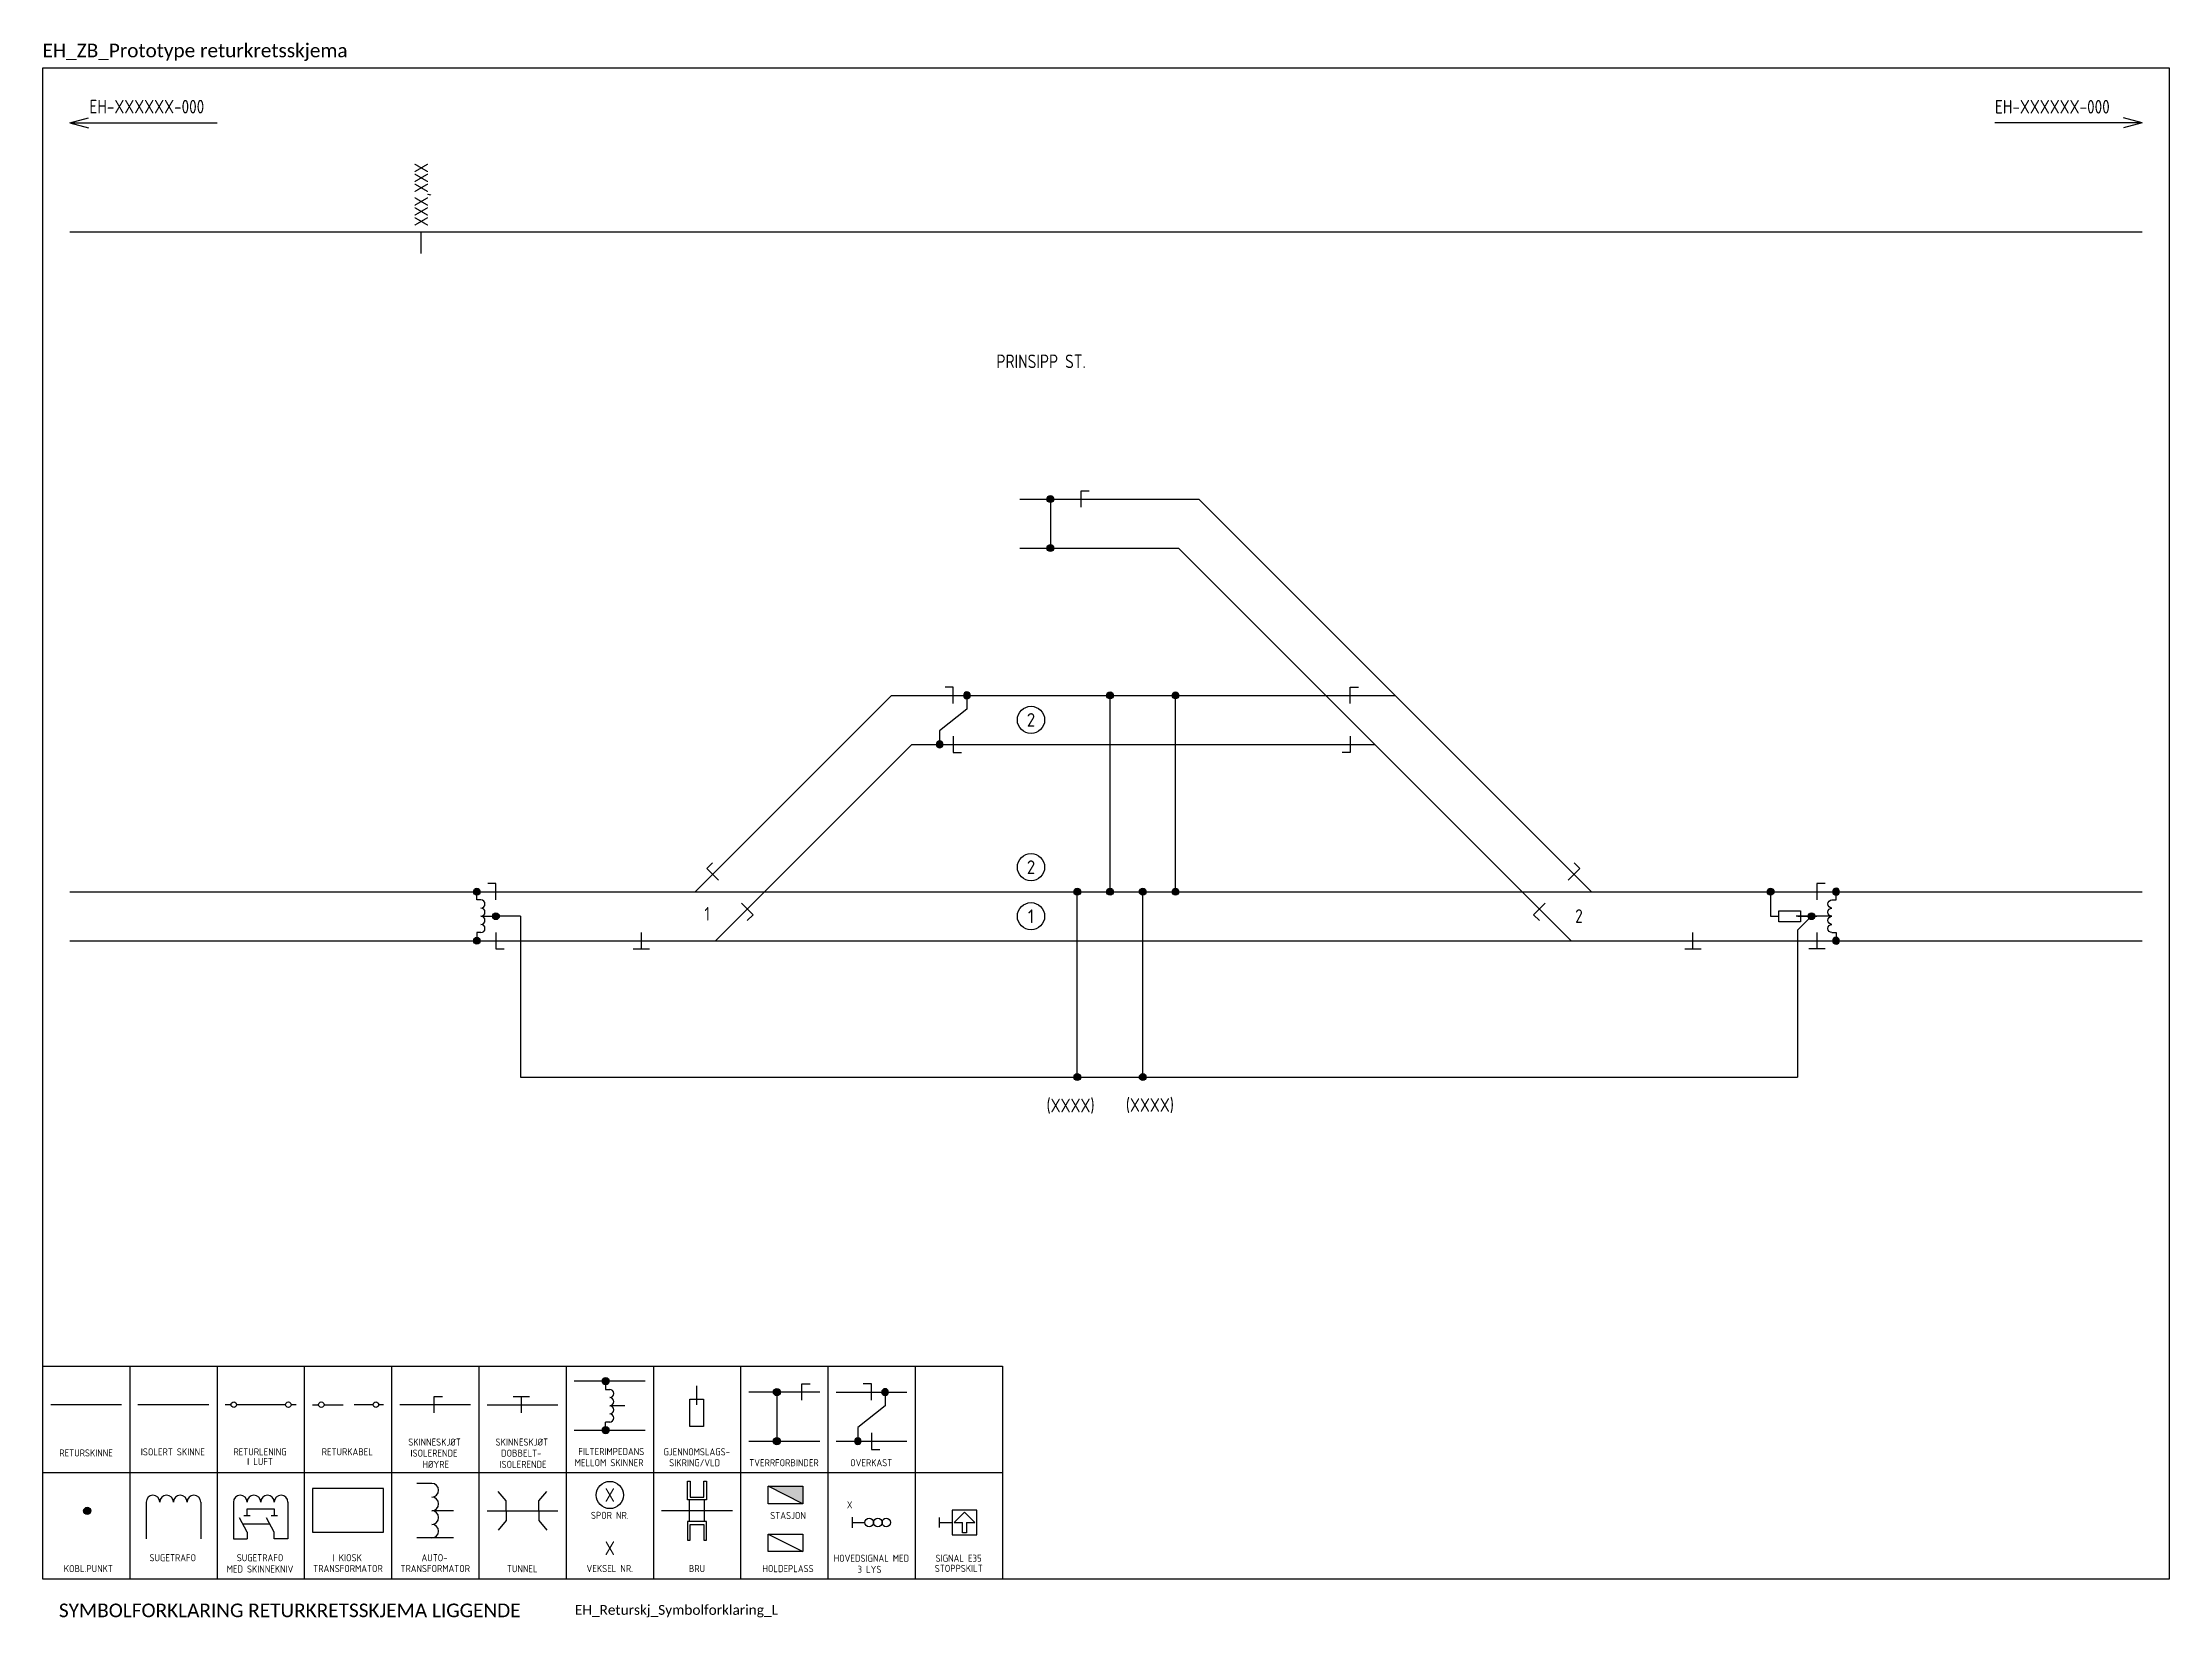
# Model space of a CAD drawing. Header units: millimetres. Extents: x -120 to 1240, y -2156 to 277.
# Drawn here: x 630 to 1020, y -1542.1 to -1253.3 of the extents above; entities that cross this region are included whole.
import ezdxf
from ezdxf.enums import TextEntityAlignment as Align

# ---------------------------------------------------------------- set-up
doc = ezdxf.new("R2010")
doc.units = ezdxf.units.MM
for name, color, linetype in [('JBT_Linjer_018', 4, 'Continuous'), ('JBT_Tekst_25', 2, 'Continuous'), ('JBTEH_ATT_Tekst', 2, 'Continuous'), ('JBTEH_Komponenter', 4, 'Continuous'), ('JBTEH_LED_Returkabel', 4, 'RETURKABEL'), ('JBTEH_LED_Returledning', 4, 'RETURLEDNING'), ('JBTEH_Skinne_isolert_signal', 5, 'Continuous'), ('JBTEH_Skinne_jordet_retur', 4, 'Continuous'), ('RAMME', 5, 'Continuous'), ('RAMME TEKST', 7, 'Continuous')]:
    doc.layers.add(name, color=color, linetype=linetype)
doc.layers.add('JBTEH_ATT_OBJEKTID', color=2, linetype='Continuous', lineweight=25)
doc.styles.add('Calibri', font='calibri.ttf')
doc.styles.add('ISO13', font='isocp.shx', dxfattribs={"width": 0.9, "height": 1.3})
doc.styles.add('ISO25', font='isocp.shx', dxfattribs={"width": 0.9, "height": 2.5})
doc.linetypes.add('RETURKABEL', pattern='A,1.5,-0.7,1,[133,ltypeshp,S=0.5,R=0,X=0,Y=0],-1,1,-0.7,1.5', length=7.4)
doc.linetypes.add('RETURLEDNING', pattern='A,3.2,[133,ltypeshp,S=0.5,R=0,X=0,Y=0],-1,3.2', length=7.4)

msp = doc.modelspace()

# ---------------------------------------------------------------- texts
at = {"layer": 'RAMME TEKST', "linetype": 'ByBlock', "style": 'Calibri'}
for s, height, p in [('EH_ZB_Prototype returkretsskjema', 2.5, (630, -1256)), ('SYMBOLFORKLARING RETURKRETSSKJEMA LIGGENDE', 2.5, (633, -1542.03)), ('EH_Returskj_Symbolforklaring_L', 1.8, (727.62, -1541.59))]:
    msp.add_text(s, height=height, dxfattribs=at).set_placement(p)

# ---------------------------------------------------------------- blocks, each defined once
blk = doc.blocks.new('EH_Skinneskjot_dobbel')
for p, q in [((-1.5, 1.5), (1.5, 1.5)), ((0, 1.5), (0, -1.5))]:
    blk.add_line(p, q)
blk = doc.blocks.new('*U163')
at = {"layer": 'JBT_Linjer_018'}
for q in [(3.4, 0.91), (27, 0), (3.4, -0.91)]:
    blk.add_line((0, 0), q, dxfattribs=at)
at = {"style": 'ISO25', "width": 0.9}
blk.add_attdef('HENVISING', text='', height=2.5, dxfattribs=at).set_placement((26.66, 4.2), align=Align.TOP_RIGHT)
blk = doc.blocks.new('Tekst_Km')
at = {"layer": 'JBT_Linjer_018'}
blk.add_line((0, -4), (0, 0), dxfattribs=at)
at = {"style": 'ISO25', "width": 0.9}
blk.add_attdef('KM', text='', height=2.5, rotation=90, dxfattribs=at).set_placement((0, 1), align=Align.MIDDLE_LEFT)
blk = doc.blocks.new('*U164')
at = {"layer": 'JBT_Linjer_018'}
for q in [(-27, 0), (-3.4, 0.91), (-3.4, -0.91)]:
    blk.add_line((0, 0), q, dxfattribs=at)
at = {"style": 'ISO25', "width": 0.9}
blk.add_attdef('HENVISING', text='', height=2.5, dxfattribs=at).set_placement((-26.66, 4.2), align=Align.TOP_LEFT)
blk = doc.blocks.new('EH_Koblingspunkt')
h = blk.add_hatch(color=256)
h.dxf.hatch_style = 1
edge = h.paths.add_edge_path()
edge.add_arc((0, 0), 0.625, 0, 360)
blk.add_circle((0, 0), 0.625)
blk = doc.blocks.new('EH_IMP_01')
for p, q in [((0, 7.5), (0, 9)), ((0.75, 7.5), (0, 7.5)), ((0.75, 4.5), (3.5, 4.5)), ((0.75, 1.5), (0, 1.5)), ((0, 1.5), (0, 0))]:
    blk.add_line(p, q)
at = {"linetype": 'ByBlock'}
blk.add_lwpolyline([(0, 0.75), (0, 0)], dxfattribs=at)
for centre in [(0.75, 6.75), (0.75, 5.25), (0.75, 3.75), (0.75, 2.25)]:
    blk.add_arc(centre, 0.75, 270, 90)
for p in [(0, 9), (0, 0)]:
    blk.add_blockref('EH_Koblingspunkt', p)
at = {"layer": 'JBTEH_ATT_OBJEKTID', "style": 'ISO25', "flags": 4}
blk.add_attdef('OBJEKTID', text='', height=2.5, dxfattribs=at).set_placement((0, -3.25), align=Align.MIDDLE)
blk = doc.blocks.new('EH_Gjennomslagssikring')
for p, q in [((-1, 7), (-1, 3)), ((1, 7), (-1, 7)), ((1, 3), (1, 7)), ((-1, 3), (1, 3)), ((0, 3), (0, 3.8)), ((0, 0), (0, 3))]:
    blk.add_line(p, q)
blk.add_solid([(0.8, 3.8), (-0.8, 3.8), (0, 5.4), (0.8, 3.8)])
blk = doc.blocks.new('*U117')
for p, q in [((-8.5, 9), (-8.5, 4.5)), ((1.5, 10.5), (0, 10.5)), ((0, 10.5), (0, 7.5)), ((-8.5, 4.5), (-7, 4.5)), ((-3.5, 4.5), (0, 4.5)), ((0, 1.5), (0, -1.5)), ((0, -1.5), (-1.5, -1.5)), ((1.5, -1.5), (0, -1.5))]:
    blk.add_line(p, q)
at = {"rotation": 180.0000000000087}
for p in [(-8.5, 9), (-1, 4.5)]:
    blk.add_blockref('EH_Koblingspunkt', p, dxfattribs=at)
at = {"xscale": -1}
for name, p, rotation in [('EH_IMP_01', (3.5, 0), 8.633094239485217e-12), ('EH_Koblingspunkt', (3.5, 9), 8.633094239485217e-12), ('EH_Gjennomslagssikring', (0, 4.5), 90.00000000000873), ('EH_Koblingspunkt', (3.5, 0), 8.633094239485217e-12)]:
    blk.add_blockref(name, p, dxfattribs=dict(at, rotation=rotation))
at = {"layer": 'JBTEH_ATT_OBJEKTID', "style": 'ISO25', "flags": 4}
blk.add_attdef('OBJEKTID', text='', height=2.5, dxfattribs=at).set_placement((0, -4), align=Align.MIDDLE)
blk = doc.blocks.new('EH_Overkast')
for p, q in [((-2.5, 9), (-2.5, 6.5)), ((0, 7.5), (0, 10.5)), ((0, 10.5), (1.5, 10.5)), ((-2.5, 6.5), (2.5, 2.5)), ((0, 1.5), (0, -1.5)), ((2.5, 2.5), (2.5, 0)), ((0, -1.5), (-1.5, -1.5))]:
    blk.add_line(p, q)
for p in [(-2.5, 9), (2.5, 0)]:
    blk.add_blockref('EH_Koblingspunkt', p)
blk = doc.blocks.new('EH_Skinneskjot_enkel')
for p, q in [((0, -1.5), (0, 1.5)), ((0, 1.5), (1.5, 1.5))]:
    blk.add_line(p, q)
blk = doc.blocks.new('EH_Returskj_Symbolforklaring_L')
h = blk.add_hatch(color=256)
h.dxf.hatch_style = 1
edge = h.paths.add_edge_path()
edge.add_arc((103.25, 36.25), 0.65, 0, 360)
h = blk.add_hatch(color=256)
h.dxf.hatch_style = 1
edge = h.paths.add_edge_path()
edge.add_arc((134.66, 34.25), 0.65, 0, 360)
h = blk.add_hatch(color=256)
h.dxf.hatch_style = 1
edge = h.paths.add_edge_path()
edge.add_arc((103.25, 27.25), 0.65, 0, 360)
h = blk.add_hatch(color=256)
h.dxf.hatch_style = 1
edge = h.paths.add_edge_path()
edge.add_arc((134.66, 25.25), 0.65, 0, 360)
blk.add_hatch(color=256).paths.add_polyline_path([(139.42, 16.97), (133.05, 16.97), (139.42, 13.79)])
h = blk.add_hatch(color=256)
h.dxf.hatch_style = 1
edge = h.paths.add_edge_path()
edge.add_arc((8.19, 12.47), 0.65, 0, 360)
for p, q in [((0, 39), (176, 39)), ((0, 39), (0, 0)), ((16, 39), (16, 0)), ((32, 39), (32, 0)), ((48, 39), (48, 0)), ((64, 39), (64, 0)), ((80, 39), (80, 0)), ((96, 39), (96, 0)), ((112, 39), (112, 0)), ((128, 39), (128, 0)), ((144, 39), (144, 0)), ((160, 39), (160, 0)), ((176, 39), (176, 0)), ((103.25, 36.25), (103.25, 34.75)), ((119.92, 35.42), (119.92, 31.94)), ((49.5, 31.93), (50.62, 31.93)), ((51.62, 31.93), (55.12, 31.93)), ((60.62, 31.93), (57.12, 31.93)), ((62.5, 31.93), (61.62, 31.93)), ((103.25, 34.75), (104, 34.75)), ((106.75, 31.75), (104, 31.75)), ((118.67, 27.94), (118.67, 32.94)), ((118.67, 32.94), (121.17, 32.94)), ((121.17, 32.94), (121.17, 27.94)), ((134.66, 34.25), (134.66, 25.25)), ((152, 34.25), (158.5, 34.25)), ((103.25, 27.25), (103.25, 28.75)), ((104, 28.75), (103.25, 28.75)), ((121.17, 27.94), (118.67, 27.94)), ((145.5, 25.25), (152, 25.25)), ((0, 19.5), (176, 19.5)), ((71.38, 17.5), (68.63, 17.5)), ((139.42, 13.79), (133.05, 16.97)), ((19, 14.07), (19, 7.32)), ((29, 14.07), (29, 7.32)), ((35, 14.07), (35, 7.32)), ((37.5, 11.57), (37.5, 12.82)), ((37.5, 12.82), (42.5, 12.82)), ((42.5, 12.82), (42.5, 11.57)), ((45, 14.07), (45, 7.32)), ((75.38, 12.5), (71.38, 12.5)), ((81.5, 12.5), (94.5, 12.5)), ((126.5, 12.5), (113.5, 12.5)), ((167.18, 10.34), (169.06, 12.22)), ((169.06, 12.22), (170.93, 10.34)), ((37.5, 8.57), (36.09, 11.22)), ((41.7, 10.06), (36.7, 10.06)), ((38.1, 11.57), (36.9, 11.57)), ((37.5, 8.57), (37.5, 7.32)), ((42.5, 8.57), (41.09, 11.22)), ((43.1, 11.57), (41.9, 11.57)), ((42.5, 7.32), (42.5, 8.57)), ((133.05, 8.22), (139.42, 5.04)), ((148.46, 11.34), (148.46, 9.34)), ((148.46, 10.34), (150.81, 10.34)), ((164.46, 9.44), (164.46, 11.24)), ((164.46, 10.34), (166.81, 10.34)), ((167.18, 10.34), (168.68, 10.34)), ((169.43, 10.34), (170.93, 10.34)), ((35, 7.32), (37.5, 7.32)), ((45, 7.32), (42.5, 7.32)), ((75.38, 7.5), (68.63, 7.5)), ((0, 0), (176, 0))]:
    blk.add_line(p, q)
at = {"linetype": 'Continuous'}
for p, q in [((14.5, 31.93), (1.5, 31.93)), ((34.57, 31.93), (33.5, 31.93)), ((44.57, 31.93), (35.57, 31.93)), ((46.5, 31.93), (45.57, 31.93)), ((86.31, 33.43), (89.31, 33.43)), ((87.81, 30.43), (87.81, 33.43))]:
    blk.add_line(p, q, dxfattribs=at)
at = {"color": 5}
for p, q in [((30.5, 31.93), (17.5, 31.93)), ((85.01, 14.32), (83.55, 16.04)), ((91.01, 14.32), (92.48, 16.04)), ((85.01, 12.5), (85.01, 14.32)), ((85.01, 12.5), (85.01, 10.68)), ((91.01, 12.5), (91.01, 14.32)), ((91.01, 12.5), (91.01, 10.68)), ((85.01, 10.68), (83.55, 8.96)), ((91.01, 10.68), (92.48, 8.96))]:
    blk.add_line(p, q, dxfattribs=at)
at = {"linetype": 'ByBlock'}
for p, q in [((118.65, 10.5), (118.65, 14.5)), ((121.35, 10.5), (121.35, 14.5))]:
    blk.add_line(p, q, dxfattribs=at)
for points in [[(71.81, 31.93), (65.5, 31.93)], [(139.25, 34.25), (129.5, 34.25)], [(129.5, 25.25), (142.5, 25.25)], [(169.43, 10.34), (169.43, 8.47), (168.68, 8.47), (168.68, 10.34)]]:
    blk.add_lwpolyline(points)
for points in [[(49.5, 8.57), (62.5, 8.57), (62.5, 16.57), (49.5, 16.57)], [(133.05, 16.97), (139.42, 16.97), (139.42, 13.79), (133.05, 13.79)], [(166.81, 8.09), (171.31, 8.09), (171.31, 12.59), (166.81, 12.59)], [(139.42, 5.04), (133.05, 5.04), (133.05, 8.22), (139.42, 8.22)]]:
    blk.add_lwpolyline(points, close=True)
for points in [[(118.25, 14.5), (118.25, 17.9), (118.75, 17.9), (118.75, 15), (121.25, 15), (121.25, 17.9), (121.75, 17.9), (121.75, 14.5), (118.25, 14.5)], [(118.25, 10.5), (118.25, 7.1), (118.75, 7.1), (118.75, 10), (121.25, 10), (121.25, 7.1), (121.75, 7.1), (121.75, 10.5), (118.25, 10.5)]]:
    blk.add_lwpolyline(points, dxfattribs=at)
for centre, radius in [((103.25, 36.25), 0.65), ((134.66, 34.25), 0.65), ((103.25, 27.25), 0.65), ((134.66, 25.25), 0.65), ((8.19, 12.47), 0.65), ((151.59, 10.34), 0.781), ((153.15, 10.34), 0.781), ((154.71, 10.34), 0.781)]:
    blk.add_circle(centre, radius)
at = {"linetype": 'Continuous'}
for centre in [(35.07, 31.95), (45.07, 31.95), (51.12, 31.95), (61.12, 31.95)]:
    blk.add_circle(centre, 0.5, dxfattribs=at)
at = {"ltscale": 5}
blk.add_circle((104.02, 15.38), 2.5, dxfattribs=at)
for centre, radius, start, end in [((104, 34), 0.75, 270, 90), ((104, 32.5), 0.75, 270, 90), ((104, 31), 0.75, 270, 90), ((104, 29.5), 0.75, 270, 90), ((71.38, 16.25), 1.25, 270, 90), ((20.25, 14.07), 1.25, 0, 180), ((22.75, 14.07), 1.25, 0, 180), ((25.25, 14.07), 1.25, 0, 180), ((27.75, 14.07), 1.25, 0, 180), ((36.25, 14.07), 1.25, 0, 180), ((38.75, 14.07), 1.25, 0, 180), ((41.25, 14.07), 1.25, 0, 180), ((43.75, 14.07), 1.25, 0, 180), ((71.38, 13.75), 1.25, 270, 90), ((71.38, 11.25), 1.25, 270, 90), ((71.38, 8.75), 1.25, 270, 90)]:
    blk.add_arc(centre, radius, start, end)
blk.add_solid([(120.92, 31.94), (118.92, 31.94), (119.92, 29.94), (120.92, 31.94)])
at = {"layer": 'JBTEH_Skinne_isolert_signal'}
for p, q in [((81.5, 31.93), (94.5, 31.93)), ((142.5, 34.25), (139.25, 34.25)), ((145.5, 34.25), (152, 34.25)), ((152, 25.25), (158.5, 25.25))]:
    blk.add_line(p, q, dxfattribs=at)
for points in [[(110.5, 36.25), (97.5, 36.25)], [(78.5, 31.93), (71.81, 31.93)], [(97.5, 27.25), (110.5, 27.25)]]:
    blk.add_lwpolyline(points, dxfattribs=at)
for p in [(139.25, 34.25), (71.81, 31.93)]:
    blk.add_blockref('EH_Skinneskjot_enkel', p)
at = {"xscale": -1}
blk.add_blockref('EH_Overkast', (152, 25.25), dxfattribs=at)
at = {"style": 'ISO13'}
for s, p in [('RETURSKINNE', (7.99, 23.09)), ('ISOLERT SKINNE', (23.88, 23.29)), ('RETURLENING', (39.88, 23.31)), ('RETURKABEL', (55.88, 23.31)), ('SKINNESKJØT', (71.88, 25.09)), ('ISOLERENDE', (71.78, 23.06)), ('SKINNESKJØT', (87.88, 25.09)), ('DOBBELT-', (87.78, 23.06)), ('FILTERIMPEDANS', (104.29, 23.35)), ('GJENNOMSLAGS-', (119.95, 23.3)), ('I LUFT', (39.88, 21.51)), ('HØYRE', (72.11, 21)), ('ISOLERENDE', (88.11, 21)), ('MELLOM SKINNER', (103.88, 21.31)), ('SIKRING/VLD ', (119.95, 21.3)), ('TVERRFORBINDER', (135.95, 21.3)), ('OVERKAST', (151.95, 21.3)), ('SPOR NR.', (104.01, 11.65)), ('STASJON', (136.7, 11.63)), ('SUGETRAFO', (23.88, 3.88)), ('SUGETRAFO', (39.88, 3.88)), ('I KIOSK', (55.88, 3.88)), ('AUTO-', (71.88, 3.88)), ('HOVEDSIGNAL MED', (151.98, 3.78)), ('SIGNAL E35', (167.98, 3.78)), ('KOBL.PUNKT', (8.4, 1.89)), ('MED SKINNEKNIV', (39.88, 1.81)), ('TRANSFORMATOR', (56.01, 1.9)), ('TRANSFORMATOR', (72.01, 1.9)), ('TUNNEL', (87.95, 1.87)), ('VEKSEL NR.', (104.01, 1.9)), ('BRU', (120, 1.89)), ('HOLDEPLASS', (136.7, 1.88)), ('3 LYS', (151.64, 1.75)), ('STOPPSKILT', (168, 1.93))]:
    blk.add_text(s, height=1.3, dxfattribs=at).set_placement(p, align=Align.MIDDLE)
at = {"style": 'ISO25', "width": 0.9}
for p in [(104.02, 15.38), (104.02, 5.63)]:
    blk.add_text('X', height=2.5, dxfattribs=at).set_placement(p, align=Align.MIDDLE_CENTER)
at = {"style": 'ISO13', "width": 0.9}
blk.add_text('X', height=1.3, dxfattribs=at).set_placement((147.51, 12.94))
blk = doc.blocks.new('EH_Spornummer')
blk.add_circle((0, 2.5), 2.5)
at = {"layer": 'JBTEH_ATT_Tekst', "style": 'ISO25'}
blk.add_attdef('X', text='', height=2.5, dxfattribs=at).set_placement((0, 2.5), align=Align.MIDDLE)
blk = doc.blocks.new('EH_ZB_Prototype returkretsskjema')
at = {"layer": 'JBT_Linjer_018'}
blk.add_line((5, 247), (385, 247), dxfattribs=at)
at = {"layer": 'JBTEH_Komponenter'}
for p, q in [((184.8, 198), (184.8, 189)), ((195.74, 126), (195.74, 162)), ((207.74, 126), (207.74, 162))]:
    blk.add_line(p, q, dxfattribs=at)
at = {"layer": 'JBTEH_LED_Returkabel'}
for p, q in [((189.74, 92), (189.74, 126)), ((201.74, 92), (201.74, 126))]:
    blk.add_line(p, q, dxfattribs=at)
at = {"layer": 'JBTEH_LED_Returledning'}
for p, q in [((87.63, 121.5), (83.13, 121.5)), ((87.63, 121.5), (87.63, 92)), ((324.36, 121.5), (321.78, 118.92)), ((321.78, 118.92), (321.78, 92)), ((87.63, 92), (321.78, 92))]:
    blk.add_line(p, q, dxfattribs=at)
at = {"layer": 'JBTEH_Skinne_isolert_signal'}
for p, q in [((190.44, 198), (212, 198)), ((280.82, 129.18), (212, 198)), ((122.86, 129.18), (155.68, 162)), ((155.68, 162), (167, 162)), ((239.78, 162), (248, 162)), ((167, 153), (239.78, 153)), ((5, 126), (83.13, 126)), ((325.36, 126), (385, 126)), ((123.41, 117), (129.23, 122.82)), ((280.28, 117), (274.46, 122.82)), ((5, 117), (385, 117))]:
    blk.add_line(p, q, dxfattribs=at)
at = {"layer": 'JBTEH_Skinne_jordet_retur'}
for p, q in [((179.17, 198), (190.44, 198)), ((179.17, 189), (208.28, 189)), ((274.46, 122.82), (208.28, 189)), ((167, 162), (239.78, 162)), ((129.23, 122.82), (159.41, 153)), ((159.41, 153), (167, 153)), ((239.78, 153), (244.28, 153)), ((119.68, 126), (122.86, 129.18)), ((284, 126), (280.82, 129.18)), ((83.13, 126), (325.36, 126))]:
    blk.add_line(p, q, dxfattribs=at)
at = {"layer": 'RAMME'}
blk.add_lwpolyline([(390, 277), (0, 277), (0, 0), (390, 0)], close=True, dxfattribs=at)
at = {"layer": 'JBT_Tekst_25'}
ref = blk.add_blockref('*U163', (5, 267), dxfattribs=at)
ref.add_attrib('HENVISING_001', 'EH-XXXXXX-000', (8.6, 268.7), dxfattribs={"layer": '0', "height": 2.5, "style": 'ISO25', "width": 0.9})
ref = blk.add_blockref('*U164', (385, 266.98), dxfattribs=at)
ref.add_attrib('HENVISING_001', 'EH-XXXXXX-000', (358, 268.68), dxfattribs={"layer": '0', "height": 2.5, "style": 'ISO25', "width": 0.9})
blk.add_blockref('Tekst_Km', (69.44, 247), dxfattribs=at).add_auto_attribs({'KM': 'XXX,XXX'})
at = {"layer": 'JBTEH_Komponenter'}
for name, p in [('EH_Skinneskjot_enkel', (190.44, 198)), ('EH_Koblingspunkt', (184.8, 198)), ('EH_Koblingspunkt', (184.8, 189)), ('EH_Koblingspunkt', (195.74, 162)), ('EH_Koblingspunkt', (207.74, 162)), ('EH_Skinneskjot_enkel', (239.78, 162)), ('EH_IMP_01', (79.63, 117)), ('EH_Koblingspunkt', (189.74, 126)), ('EH_Koblingspunkt', (195.74, 126)), ('EH_Koblingspunkt', (201.74, 126)), ('EH_Koblingspunkt', (207.74, 126)), ('*U117', (325.36, 117)), ('EH_Koblingspunkt', (83.13, 121.5)), ('EH_Koblingspunkt', (189.74, 92)), ('EH_Koblingspunkt', (201.74, 92)), ('EH_Returskj_Symbolforklaring_L', (0, 0))]:
    blk.add_blockref(name, p, dxfattribs=at)
at = {"layer": 'JBTEH_Komponenter', "xscale": -1}
for name, p in [('EH_Overkast', (167, 153)), ('EH_Skinneskjot_enkel', (83.13, 126))]:
    blk.add_blockref(name, p, dxfattribs=at)
at = {"layer": 'JBTEH_Komponenter'}
for p, values in [((181.25, 155), {'X': '2'}), ((181.25, 128), {'X': '2'}), ((181.25, 119), {'X': '1'})]:
    blk.add_blockref('EH_Spornummer', p, dxfattribs=at).add_auto_attribs(values)
for p, rotation in [((239.78, 153), 180), ((122.86, 129.18), 45), ((129.23, 122.82), 224.9999999999999)]:
    blk.add_blockref('EH_Skinneskjot_enkel', p, dxfattribs=dict(at, rotation=rotation))
at = {"layer": 'JBTEH_Komponenter', "xscale": -1}
for name, p, rotation in [('EH_Skinneskjot_enkel', (280.82, 129.18), 315), ('EH_Skinneskjot_enkel', (274.46, 122.82), 135.0000000000001), ('EH_Skinneskjot_enkel', (83.13, 117), 180), ('EH_Skinneskjot_dobbel', (302.62, 117), 180)]:
    blk.add_blockref(name, p, dxfattribs=dict(at, rotation=rotation))
at = {"layer": 'JBT_Tekst_25', "style": 'ISO25', "width": 0.9}
for s, p in [('PRINSIPP ST.', (183.1, 222)), ('(XXXX)', (188.5, 85.55)), ('(XXXX)', (203.05, 85.64))]:
    blk.add_text(s, height=2.5, dxfattribs=at).set_placement(p, align=Align.CENTER)
for s, p in [('1', (121.38, 120.69)), ('2', (281.04, 120.29))]:
    blk.add_text(s, height=2.5, dxfattribs=at).set_placement(p)

# ---------------------------------------------------------------- block references
msp.add_blockref('EH_ZB_Prototype returkretsskjema', (630, -1535))
at = {"layer": 'JBTEH_Komponenter', "xscale": -1, "rotation": 180}
msp.add_blockref('EH_Skinneskjot_dobbel', (739.82, -1418), dxfattribs=at)

msp.set_redraw_order([(e.dxf.handle, doc.entitydb.next_handle()) for e in msp.query("TEXT MTEXT ATTDEF DIMENSION ARC_DIMENSION")])  # texts and dimensions are drawn at this point

doc.saveas('drawing.dxf')
